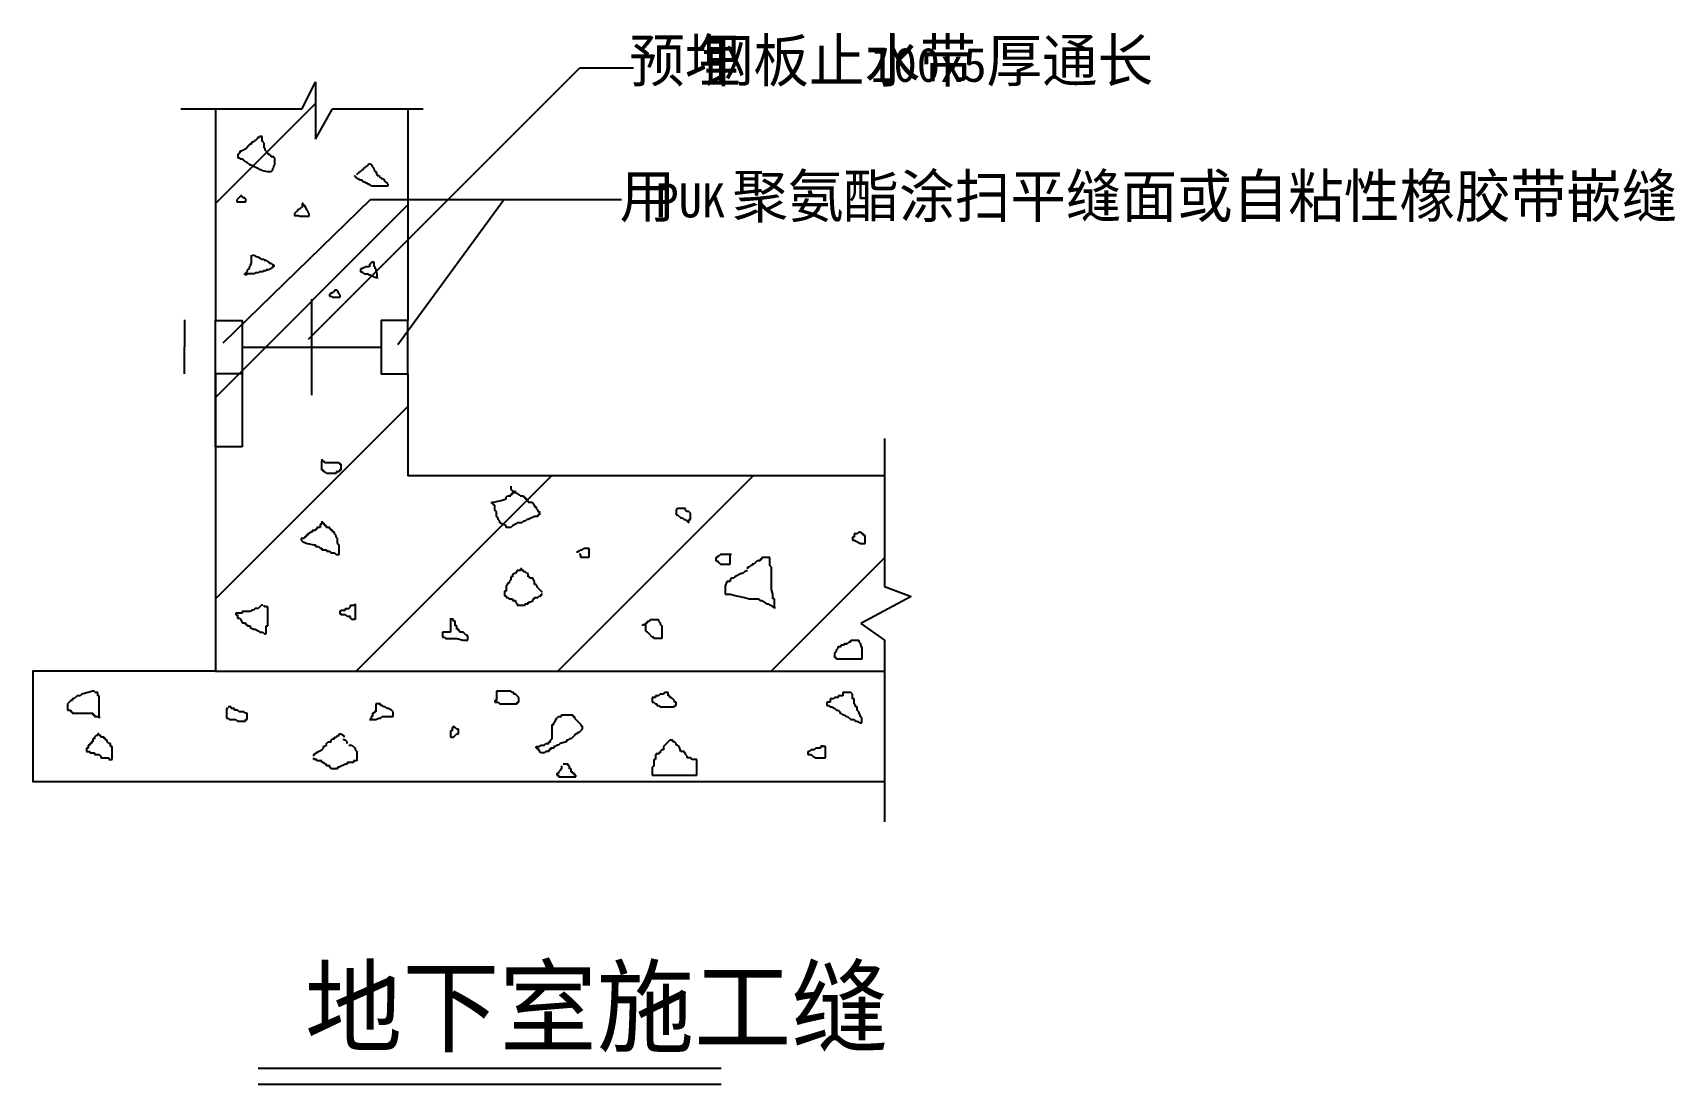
# Model space of a CAD drawing. Header units: metres. Extents: x -21463 to -6100, y -19940 to -10107.
import ezdxf

# ---------------------------------------------------------------- set-up
doc = ezdxf.new("R2010")
doc.units = ezdxf.units.M
doc.layers.add('PUB_DIM', color=3, linetype='Continuous')
doc.layers.add('PUB_TEXT', color=7, linetype='Continuous')
doc.dimstyles.get("Standard").update_dxf_attribs({"dimtxt": 2.5, "dimasz": 2.5, "dimexe": 1.25, "dimexo": 0.625, "dimtad": 1, "dimcen": 2.5, "dimazin": 3, "dimtfac": 1, "dimtmove": 0, "dimatfit": 3})

msp = doc.modelspace()

# ---------------------------------------------------------------- texts
at = {"layer": 'PUB_TEXT'}
for s, height, p in [('预埋', 400, (-15884.34, -10566.37)), ('钢板止水带', 400, (-15243.65, -10565.79)), ('厚通长', 400, (-12542.39, -10565.79)), ('100x5', 320, (-13629.6, -10565.79)), ('用', 400, (-15973.93, -11833.53)), ('PUK', 320, (-15639.42, -11833.53)), ('聚氨酯涂扫平缝面或自粘性橡胶带嵌缝', 400, (-14919.39, -11833.53))]:
    msp.add_text(s, height=height).set_placement(p)
msp.add_text('地下室施工缝', height=700, dxfattribs=at).set_placement((-18917.66, -19566.12))

# ---------------------------------------------------------------- blocks, each defined once
blk = doc.blocks.new('*D1')
for p, q in [((-20044.41, -12790.27), (-20044.41, -13043.77)), ((-20044.66, -13043.77), (-20044.91, -13043.77)), ((-20044.41, -13297.27), (-20044.41, -13043.77)), ((-20044.41, -13043.77), (-20044.41, -13043.77)), ((-20044.16, -13043.77), (-20043.91, -13043.77))]:
    blk.add_line(p, q)
at = {"layer": 'Defpoints'}
for p in [(-20044.41, -12790.27), (-20044.41, -13043.77), (-20044.41, -13297.27)]:
    blk.add_point(p, dxfattribs=at)
at = {"layer": 'PUB_DIM', "insert": (-20044.41, -13042.645), "char_height": 1, "attachment_point": 5}
blk.add_mtext('20', dxfattribs=at)
blk = doc.blocks.new('*D2')
for p, q in [((-19756.26, -13297.48), (-19756.26, -13979.29)), ((-19506.26, -13297.48), (-19506.26, -13979.29)), ((-19631.76, -13979.29), (-19756.51, -13979.29)), ((-19506.01, -13979.29), (-19630.76, -13979.29))]:
    blk.add_line(p, q)
at = {"layer": 'Defpoints'}
for p in [(-19756.26, -13297.48), (-19506.26, -13297.48), (-19506.26, -13979.29)]:
    blk.add_point(p, dxfattribs=at)
at = {"layer": 'PUB_DIM', "insert": (-19631.26, -13979.29), "char_height": 1, "attachment_point": 5}
blk.add_mtext('5', dxfattribs=at)

# ---------------------------------------------------------------- dimensions: what is measured, and where the dimension line sits
at = {"layer": 'PUB_DIM'}
for base, p1, p2, text, picture, middle in [((-20044.41, -13043.77), (-20044.41, -13297.27), (-20044.41, -12790.27), '20', '*D1', (-20044.41, -13042.645)), ((-19506.26, -13979.29), (-19506.26, -13297.48), (-19756.26, -13297.48), '5', '*D2', (-19631.26, -13979.29))]:
    dim = msp.add_linear_dim(base=base, p1=p1, p2=p2, text=text, dimstyle='Standard', dxfattribs=at)
    dim.commit()
    dim.dimension.update_dxf_attribs({"geometry": picture, "text_midpoint": middle})

# ---------------------------------------------------------------- linework, layer by layer
for p, q in [((-18883.81, -12971.49), (-16345, -10434.37)), ((-16345, -10434.37), (-15845, -10434.37)), ((-18944.57, -10817.6), (-18818.63, -10565.89)), ((-18818.63, -10565.89), (-18818.63, -11100.77)), ((-20078.03, -10817.6), (-18944.57, -10817.6)), ((-19755.97, -11704.16), (-18818.63, -10766.82)), ((-18818.63, -11100.77), (-18661.21, -10817.6)), ((-18661.21, -10817.6), (-17811.11, -10817.6)), ((-19526.66, -11213.37), (-19526.66, -11231.58)), ((-19508.44, -11213.37), (-19526.66, -11213.37)), ((-19499.33, -11204.26), (-19508.44, -11213.37)), ((-19490.22, -11204.26), (-19499.33, -11204.26)), ((-19481.11, -11195.16), (-19490.22, -11204.26)), ((-19472, -11195.16), (-19481.11, -11195.16)), ((-19472, -11186.06), (-19472, -11195.16)), ((-19462.89, -11186.06), (-19472, -11186.06)), ((-19462.89, -11176.95), (-19462.89, -11186.06)), ((-19453.77, -11176.95), (-19462.89, -11176.95)), ((-19453.77, -11167.85), (-19453.77, -11176.95)), ((-19444.66, -11167.85), (-19453.77, -11167.85)), ((-19444.66, -11158.74), (-19444.66, -11167.85)), ((-19435.55, -11158.74), (-19444.66, -11158.74)), ((-19417.33, -11149.64), (-19435.55, -11149.64)), ((-19435.55, -11149.64), (-19435.55, -11158.74)), ((-19435.55, -11158.74), (-19435.55, -11149.64)), ((-19417.33, -11131.43), (-19417.33, -11149.64)), ((-19399.11, -11131.43), (-19417.33, -11131.43)), ((-19399.11, -11122.32), (-19399.11, -11131.43)), ((-19390, -11122.32), (-19399.11, -11122.32)), ((-19390, -11113.22), (-19390, -11122.32)), ((-19380.89, -11113.22), (-19390, -11113.22)), ((-19371.78, -11104.11), (-19380.89, -11113.22)), ((-19362.67, -11095.01), (-19371.78, -11104.11)), ((-19362.67, -11085.9), (-19362.67, -11095.01)), ((-19344.44, -11085.9), (-19362.67, -11085.9)), ((-19317.11, -11076.8), (-19344.44, -11076.8)), ((-19344.44, -11076.8), (-19344.44, -11085.9)), ((-19317.11, -11122.32), (-19317.11, -11076.8)), ((-19308, -11122.32), (-19317.11, -11122.32)), ((-19308, -11131.43), (-19308, -11122.32)), ((-19298.89, -11140.53), (-19308, -11131.43)), ((-19298.89, -11186.06), (-19298.89, -11140.53)), ((-19289.78, -11186.06), (-19298.89, -11186.06)), ((-19289.78, -11204.26), (-19289.78, -11186.06)), ((-19280.67, -11213.37), (-19289.78, -11204.26)), ((-19271.56, -11222.47), (-19280.67, -11213.37)), ((-19544.88, -11240.68), (-19544.88, -11277.1)), ((-19535.77, -11240.68), (-19544.88, -11240.68)), ((-19544.88, -11277.1), (-19526.66, -11277.1)), ((-19535.77, -11231.58), (-19535.77, -11240.68)), ((-19526.66, -11231.58), (-19535.77, -11231.58)), ((-19526.66, -11277.1), (-19526.66, -11286.21)), ((-19526.66, -11286.21), (-19499.33, -11286.21)), ((-19499.33, -11286.21), (-19499.33, -11295.31)), ((-19499.33, -11295.31), (-19490.22, -11295.31)), ((-19490.22, -11295.31), (-19490.22, -11304.42)), ((-19490.22, -11304.42), (-19481.11, -11304.42)), ((-19481.11, -11304.42), (-19472, -11313.52)), ((-19472, -11313.52), (-19462.89, -11313.52)), ((-19462.89, -11313.52), (-19462.89, -11322.63)), ((-19462.89, -11322.63), (-19453.77, -11322.63)), ((-19453.77, -11322.63), (-19444.66, -11331.73)), ((-19444.66, -11331.73), (-19435.55, -11331.73)), ((-19435.55, -11331.73), (-19435.55, -11340.84)), ((-19435.55, -11340.84), (-19417.33, -11340.84)), ((-19417.33, -11340.84), (-19408.22, -11349.94)), ((-19408.22, -11349.94), (-19399.11, -11349.94)), ((-19399.11, -11349.94), (-19399.11, -11359.05)), ((-19399.11, -11359.05), (-19390, -11359.05)), ((-19390, -11359.05), (-19353.55, -11377.26)), ((-19271.56, -11231.58), (-19271.56, -11222.47)), ((-19262.44, -11231.58), (-19271.56, -11231.58)), ((-19262.44, -11240.68), (-19262.44, -11231.58)), ((-19253.33, -11249.79), (-19262.44, -11240.68)), ((-19244.22, -11249.79), (-19253.33, -11249.79)), ((-19235.11, -11258.89), (-19244.22, -11249.79)), ((-19235.11, -11268), (-19235.11, -11258.89)), ((-19207.78, -11268), (-19235.11, -11268)), ((-19216.89, -11377.26), (-19207.78, -11368.15)), ((-19207.78, -11277.1), (-19207.78, -11268)), ((-19198.67, -11277.1), (-19207.78, -11277.1)), ((-19207.78, -11349.94), (-19198.67, -11340.84)), ((-19207.78, -11368.15), (-19207.78, -11349.94)), ((-19198.67, -11340.84), (-19198.67, -11277.1)), ((-18369.57, -11377.26), (-18360.46, -11368.15)), ((-18360.46, -11368.15), (-18351.35, -11368.15)), ((-18351.35, -11359.05), (-18342.24, -11359.05)), ((-18351.35, -11368.15), (-18351.35, -11359.05)), ((-18342.24, -11359.05), (-18333.12, -11349.94)), ((-18333.12, -11349.94), (-18324.01, -11340.84)), ((-18324.01, -11331.73), (-18305.79, -11331.73)), ((-18324.01, -11340.84), (-18324.01, -11331.73)), ((-18305.79, -11331.73), (-18296.68, -11340.84)), ((-18296.68, -11340.84), (-18287.57, -11359.05)), ((-18287.57, -11359.05), (-18278.46, -11368.15)), ((-18278.46, -11368.15), (-18269.35, -11386.36)), ((-19353.55, -11377.26), (-19344.44, -11386.36)), ((-19344.44, -11386.36), (-19326.22, -11386.36)), ((-19326.22, -11386.36), (-19317.11, -11395.47)), ((-19317.11, -11395.47), (-19271.56, -11404.57)), ((-19271.56, -11404.57), (-19235.11, -11404.57)), ((-19235.11, -11404.57), (-19226, -11395.47)), ((-19226, -11395.47), (-19216.89, -11386.36)), ((-19216.89, -11386.36), (-19216.89, -11377.26)), ((-18451.57, -11450.1), (-18451.57, -11440.99)), ((-18442.46, -11450.1), (-18451.57, -11450.1)), ((-18442.46, -11459.2), (-18442.46, -11450.1)), ((-18433.35, -11468.31), (-18442.46, -11459.2)), ((-18433.35, -11431.89), (-18424.23, -11422.78)), ((-18424.23, -11468.31), (-18433.35, -11468.31)), ((-18424.23, -11422.78), (-18415.12, -11413.68)), ((-18424.23, -11477.41), (-18424.23, -11468.31)), ((-18406.01, -11477.41), (-18424.23, -11477.41)), ((-18415.12, -11413.68), (-18406.01, -11413.68)), ((-18406.01, -11404.57), (-18396.9, -11404.57)), ((-18406.01, -11413.68), (-18406.01, -11404.57)), ((-18406.01, -11486.52), (-18406.01, -11477.41)), ((-18378.68, -11486.52), (-18406.01, -11486.52)), ((-18396.9, -11404.57), (-18387.79, -11395.47)), ((-18387.79, -11395.47), (-18378.68, -11386.36)), ((-18378.68, -11386.36), (-18369.57, -11386.36)), ((-18378.68, -11495.62), (-18378.68, -11486.52)), ((-18369.57, -11504.73), (-18378.68, -11495.62)), ((-18369.57, -11386.36), (-18369.57, -11377.26)), ((-18351.35, -11504.73), (-18369.57, -11504.73)), ((-18351.35, -11513.83), (-18351.35, -11504.73)), ((-18333.12, -11513.83), (-18351.35, -11513.83)), ((-18333.12, -11522.94), (-18333.12, -11513.83)), ((-18269.35, -11386.36), (-18269.35, -11395.47)), ((-18269.35, -11395.47), (-18260.24, -11404.57)), ((-18260.24, -11404.57), (-18251.13, -11404.57)), ((-18251.13, -11404.57), (-18251.13, -11413.68)), ((-18251.13, -11413.68), (-18242.01, -11440.99)), ((-18242.01, -11440.99), (-18223.79, -11440.99)), ((-18223.79, -11440.99), (-18223.79, -11450.1)), ((-18223.79, -11450.1), (-18214.68, -11459.2)), ((-18214.68, -11459.2), (-18205.57, -11459.2)), ((-18205.57, -11459.2), (-18205.57, -11468.31)), ((-18205.57, -11468.31), (-18196.46, -11468.31)), ((-18196.46, -11468.31), (-18187.35, -11477.41)), ((-18187.35, -11477.41), (-18178.24, -11477.41)), ((-18178.24, -11477.41), (-18178.24, -11486.52)), ((-18178.24, -11486.52), (-18169.13, -11495.62)), ((-18169.13, -11495.62), (-18160.02, -11504.73)), ((-18160.02, -11504.73), (-18150.9, -11504.73)), ((-18150.9, -11504.73), (-18150.9, -11513.83)), ((-18150.9, -11513.83), (-18141.79, -11522.94)), ((-19681.72, -13007.74), (-18303.51, -11666.69)), ((-19544.88, -11659.51), (-19554, -11668.62)), ((-19554, -11668.62), (-19554, -11686.83)), ((-19535.77, -11650.41), (-19544.88, -11659.51)), ((-19526.66, -11641.3), (-19535.77, -11650.41)), ((-19517.55, -11632.2), (-19526.66, -11641.3)), ((-19508.44, -11632.2), (-19517.55, -11632.2)), ((-19508.44, -11641.3), (-19508.44, -11632.2)), ((-19499.33, -11641.3), (-19508.44, -11641.3)), ((-19499.33, -11650.41), (-19499.33, -11641.3)), ((-19481.11, -11650.41), (-19499.33, -11650.41)), ((-19481.11, -11659.51), (-19481.11, -11650.41)), ((-19472, -11659.51), (-19481.11, -11659.51)), ((-19472, -11686.83), (-19472, -11659.51)), ((-18314.9, -11522.94), (-18333.12, -11522.94)), ((-18314.9, -11532.04), (-18314.9, -11522.94)), ((-18305.79, -11532.04), (-18314.9, -11532.04)), ((-18296.68, -11541.15), (-18305.79, -11532.04)), ((-18303.51, -11666.69), (-15956.69, -11666.69)), ((-18141.79, -11541.15), (-18296.68, -11541.15)), ((-18141.79, -11522.94), (-18141.79, -11541.15)), ((-18048.71, -13022.75), (-17055, -11663.84)), ((-19755.97, -13516.8), (-17955.97, -11716.8)), ((-19554, -11686.83), (-19472, -11686.83)), ((-19007.34, -11786.98), (-19016.45, -11796.08)), ((-19016.45, -11796.08), (-19016.45, -11814.29)), ((-19016.45, -11814.29), (-18980, -11814.29)), ((-18998.23, -11777.87), (-19007.34, -11786.98)), ((-18989.11, -11777.87), (-18998.23, -11777.87)), ((-18980, -11759.66), (-18989.11, -11768.77)), ((-18989.11, -11768.77), (-18989.11, -11777.87)), ((-18970.89, -11759.66), (-18980, -11759.66)), ((-18980, -11814.29), (-18961.78, -11823.4)), ((-18961.78, -11750.56), (-18970.89, -11759.66)), ((-18952.67, -11741.45), (-18961.78, -11750.56)), ((-18961.78, -11823.4), (-18879.78, -11823.4)), ((-18943.56, -11705.04), (-18943.56, -11741.45)), ((-18934.45, -11705.04), (-18943.56, -11705.04)), ((-18934.45, -11723.25), (-18934.45, -11705.04)), ((-18916.23, -11723.25), (-18934.45, -11723.25)), ((-18916.23, -11741.45), (-18916.23, -11723.25)), ((-18907.12, -11741.45), (-18916.23, -11741.45)), ((-18907.12, -11759.66), (-18907.12, -11741.45)), ((-18898.01, -11759.66), (-18907.12, -11759.66)), ((-18898.01, -11768.77), (-18898.01, -11759.66)), ((-18888.89, -11777.87), (-18898.01, -11768.77)), ((-18888.89, -11786.98), (-18888.89, -11777.87)), ((-18879.78, -11796.08), (-18888.89, -11786.98)), ((-18879.78, -11823.4), (-18879.78, -11796.08)), ((-19435.55, -12296.85), (-19426.44, -12287.75)), ((-19426.44, -12278.65), (-19417.33, -12260.44)), ((-19426.44, -12287.75), (-19426.44, -12278.65)), ((-19417.33, -12260.44), (-19417.33, -12187.6)), ((-19408.22, -12187.6), (-19390, -12187.6)), ((-19390, -12187.6), (-19380.89, -12196.7)), ((-19380.89, -12196.7), (-19353.55, -12205.81)), ((-19353.55, -12205.81), (-19335.33, -12214.91)), ((-19335.33, -12214.91), (-19326.22, -12224.02)), ((-19326.22, -12224.02), (-19298.89, -12224.02)), ((-19298.89, -12224.02), (-19298.89, -12233.12)), ((-19298.89, -12233.12), (-19280.67, -12233.12)), ((-19280.67, -12233.12), (-19271.56, -12242.23)), ((-19271.56, -12242.23), (-19262.44, -12242.23)), ((-19262.44, -12242.23), (-19262.44, -12251.33)), ((-19262.44, -12251.33), (-19253.33, -12251.33)), ((-19253.33, -12251.33), (-19253.33, -12260.44)), ((-19253.33, -12260.44), (-19235.11, -12260.44)), ((-19235.11, -12260.44), (-19226, -12269.54)), ((-19226, -12269.54), (-19226, -12278.65)), ((-19226, -12278.65), (-19207.78, -12278.65)), ((-19207.78, -12278.65), (-19207.78, -12296.85)), ((-18314.9, -12269.54), (-18314.9, -12278.65)), ((-18305.79, -12269.54), (-18314.9, -12269.54)), ((-18314.9, -12278.65), (-18314.9, -12296.85)), ((-18305.79, -12260.44), (-18305.79, -12269.54)), ((-18296.68, -12260.44), (-18305.79, -12260.44)), ((-18296.68, -12251.33), (-18296.68, -12260.44)), ((-18269.35, -12251.33), (-18296.68, -12251.33)), ((-18269.35, -12296.85), (-18269.35, -12251.33)), ((-19481.11, -12360.59), (-19472, -12351.48)), ((-19481.11, -12369.69), (-19481.11, -12360.59)), ((-19462.89, -12369.69), (-19481.11, -12369.69)), ((-19472, -12351.48), (-19462.89, -12342.38)), ((-19462.89, -12342.38), (-19453.77, -12333.27)), ((-19453.77, -12360.59), (-19462.89, -12369.69)), ((-19453.77, -12324.17), (-19444.66, -12315.06)), ((-19453.77, -12333.27), (-19453.77, -12324.17)), ((-19390, -12360.59), (-19453.77, -12360.59)), ((-19444.66, -12315.06), (-19435.55, -12315.06)), ((-19435.55, -12315.06), (-19435.55, -12296.85)), ((-19380.89, -12351.48), (-19390, -12360.59)), ((-19353.55, -12351.48), (-19380.89, -12351.48)), ((-19344.44, -12342.38), (-19353.55, -12351.48)), ((-19308, -12342.38), (-19344.44, -12342.38)), ((-19308, -12333.27), (-19308, -12342.38)), ((-19280.67, -12333.27), (-19308, -12333.27)), ((-19280.67, -12324.17), (-19280.67, -12333.27)), ((-19253.33, -12324.17), (-19280.67, -12324.17)), ((-19244.22, -12315.06), (-19253.33, -12324.17)), ((-19235.11, -12315.06), (-19244.22, -12315.06)), ((-19226, -12305.96), (-19235.11, -12315.06)), ((-19216.89, -12296.85), (-19226, -12305.96)), ((-19207.78, -12296.85), (-19216.89, -12296.85)), ((-18396.9, -12315.06), (-18396.9, -12342.38)), ((-18378.68, -12315.06), (-18396.9, -12315.06)), ((-18396.9, -12342.38), (-18378.68, -12342.38)), ((-18378.68, -12305.96), (-18378.68, -12315.06)), ((-18360.46, -12305.96), (-18378.68, -12305.96)), ((-18378.68, -12342.38), (-18378.68, -12351.48)), ((-18378.68, -12351.48), (-18369.57, -12351.48)), ((-18369.57, -12351.48), (-18360.46, -12360.59)), ((-18351.35, -12296.85), (-18360.46, -12305.96)), ((-18360.46, -12360.59), (-18324.01, -12360.59)), ((-18314.9, -12296.85), (-18351.35, -12296.85)), ((-18324.01, -12360.59), (-18324.01, -12369.69)), ((-18324.01, -12369.69), (-18305.79, -12369.69)), ((-18305.79, -12369.69), (-18305.79, -12378.8)), ((-18305.79, -12378.8), (-18278.46, -12378.8)), ((-18278.46, -12378.8), (-18278.46, -12387.9)), ((-18278.46, -12387.9), (-18251.13, -12397.01)), ((-18260.24, -12296.85), (-18269.35, -12296.85)), ((-18260.24, -12315.06), (-18260.24, -12296.85)), ((-18251.13, -12315.06), (-18260.24, -12315.06)), ((-18251.13, -12342.38), (-18251.13, -12315.06)), ((-18242.01, -12351.48), (-18251.13, -12342.38)), ((-18251.13, -12397.01), (-18242.01, -12397.01)), ((-18242.01, -12406.11), (-18242.01, -12351.48)), ((-18242.01, -12397.01), (-18242.01, -12406.11)), ((-18688.45, -12551.79), (-18688.45, -12570)), ((-18679.34, -12551.79), (-18688.45, -12551.79)), ((-18688.45, -12570), (-18670.23, -12570)), ((-18679.34, -12542.69), (-18679.34, -12551.79)), ((-18661.12, -12542.69), (-18679.34, -12542.69)), ((-18670.23, -12570), (-18661.12, -12579.11)), ((-18661.12, -12533.58), (-18661.12, -12542.69)), ((-18652.01, -12533.58), (-18661.12, -12533.58)), ((-18661.12, -12579.11), (-18588.23, -12579.11)), ((-18642.9, -12524.48), (-18652.01, -12533.58)), ((-18615.56, -12515.37), (-18642.9, -12515.37)), ((-18642.9, -12515.37), (-18642.9, -12524.48)), ((-18615.56, -12524.48), (-18615.56, -12515.37)), ((-18606.45, -12524.48), (-18615.56, -12524.48)), ((-18606.45, -12542.69), (-18606.45, -12524.48)), ((-18597.34, -12542.69), (-18606.45, -12542.69)), ((-18597.34, -12551.79), (-18597.34, -12542.69)), ((-18588.23, -12560.9), (-18597.34, -12551.79)), ((-18588.23, -12579.11), (-18588.23, -12560.9)), ((-19757.02, -12797.48), (-19757.02, -13297.48)), ((-17957.36, -12797.48), (-17957.36, -13297.48)), ((-19754.26, -15399.88), (-17955.97, -13601.59)), ((-13497.68, -13901.07), (-13497.68, -15285.48)), ((-18760.65, -14095.2), (-18760.65, -14110.06)), ((-18760.65, -14110.06), (-18745.79, -14110.06)), ((-18760.65, -14199.18), (-18760.65, -14110.06)), ((-18745.79, -14110.06), (-18730.93, -14124.91)), ((-18730.93, -14124.91), (-18597.16, -14124.91)), ((-18597.16, -14124.91), (-18597.16, -14139.76)), ((-18745.79, -14199.18), (-18760.65, -14199.18)), ((-18745.79, -14214.03), (-18745.79, -14199.18)), ((-18730.93, -14214.03), (-18745.79, -14214.03)), ((-18716.06, -14228.88), (-18730.93, -14214.03)), ((-18626.88, -14228.88), (-18716.06, -14228.88)), ((-18626.88, -14214.03), (-18626.88, -14228.88)), ((-18597.16, -14214.03), (-18626.88, -14214.03)), ((-18597.16, -14139.76), (-18582.29, -14139.76)), ((-18597.16, -14199.18), (-18597.16, -14214.03)), ((-18582.29, -14199.18), (-18597.16, -14199.18)), ((-18582.29, -14139.76), (-18582.29, -14199.18)), ((-18438.43, -16078.22), (-16607.68, -14247.48)), ((-16552.46, -16078.22), (-14721.71, -14247.48)), ((-17036.52, -14451.68), (-17021.66, -14436.83)), ((-17021.66, -14436.83), (-16991.93, -14436.83)), ((-16991.93, -14347.71), (-16991.93, -14377.42)), ((-16991.93, -14377.42), (-16977.07, -14392.27)), ((-16991.93, -14421.98), (-16977.07, -14421.98)), ((-16991.93, -14436.83), (-16991.93, -14421.98)), ((-16977.07, -14392.27), (-16947.34, -14407.12)), ((-16977.07, -14407.12), (-16947.34, -14407.12)), ((-16977.07, -14421.98), (-16977.07, -14407.12)), ((-16947.34, -14407.12), (-16947.34, -14392.27)), ((-16947.34, -14407.12), (-16902.75, -14436.83)), ((-16902.75, -14436.83), (-16873.03, -14436.83)), ((-16873.03, -14436.83), (-16873.03, -14451.68)), ((-17170.29, -14496.24), (-17155.43, -14496.24)), ((-17170.29, -14511.1), (-17170.29, -14496.24)), ((-17155.43, -14511.1), (-17170.29, -14511.1)), ((-17155.43, -14496.24), (-17081.11, -14481.39)), ((-17155.43, -14525.95), (-17155.43, -14511.1)), ((-17140.56, -14525.95), (-17155.43, -14525.95)), ((-17140.56, -14570.51), (-17140.56, -14525.95)), ((-17125.7, -14585.36), (-17140.56, -14570.51)), ((-17125.7, -14629.92), (-17125.7, -14585.36)), ((-17081.11, -14481.39), (-17036.52, -14466.54)), ((-17036.52, -14466.54), (-17036.52, -14451.68)), ((-16873.03, -14451.68), (-16858.16, -14451.68)), ((-16858.16, -14451.68), (-16858.16, -14466.54)), ((-16858.16, -14466.54), (-16843.3, -14466.54)), ((-16843.3, -14466.54), (-16828.44, -14496.24)), ((-16828.44, -14496.24), (-16798.71, -14496.24)), ((-16798.71, -14496.24), (-16783.85, -14511.1)), ((-16783.85, -14511.1), (-16768.99, -14525.95)), ((-16768.99, -14525.95), (-16768.99, -14540.8)), ((-16768.99, -14540.8), (-16754.12, -14540.8)), ((-16754.12, -14540.8), (-16754.12, -14555.66)), ((-16754.12, -14555.66), (-16739.26, -14570.51)), ((-16739.26, -14570.51), (-16739.26, -14585.36)), ((-16739.26, -14585.36), (-16724.4, -14585.36)), ((-16724.4, -14585.36), (-16724.4, -14615.07)), ((-15431.3, -14555.66), (-15446.16, -14570.51)), ((-15446.16, -14570.51), (-15446.16, -14615.07)), ((-15386.71, -14555.66), (-15431.3, -14555.66)), ((-15356.98, -14555.66), (-15386.71, -14555.66)), ((-15356.98, -14570.51), (-15356.98, -14555.66)), ((-15342.12, -14585.36), (-15356.98, -14570.51)), ((-15327.26, -14585.36), (-15342.12, -14585.36)), ((-15312.39, -14600.21), (-15327.26, -14585.36)), ((-18820.1, -14748.75), (-18820.1, -14763.6)), ((-18805.24, -14748.75), (-18820.1, -14748.75)), ((-18805.24, -14733.89), (-18805.24, -14748.75)), ((-18775.51, -14733.89), (-18805.24, -14733.89)), ((-18775.51, -14704.19), (-18775.51, -14733.89)), ((-18760.65, -14704.19), (-18775.51, -14704.19)), ((-18760.65, -14674.48), (-18760.65, -14704.19)), ((-18745.79, -14689.33), (-18760.65, -14689.33)), ((-18745.79, -14704.19), (-18745.79, -14689.33)), ((-18730.93, -14704.19), (-18745.79, -14704.19)), ((-18730.93, -14719.04), (-18730.93, -14704.19)), ((-18716.06, -14719.04), (-18730.93, -14719.04)), ((-18716.06, -14733.89), (-18716.06, -14719.04)), ((-18686.34, -14733.89), (-18716.06, -14733.89)), ((-18686.34, -14748.75), (-18686.34, -14733.89)), ((-18671.47, -14748.75), (-18686.34, -14748.75)), ((-18671.47, -14763.6), (-18671.47, -14748.75)), ((-17110.84, -14644.77), (-17125.7, -14629.92)), ((-17110.84, -14659.63), (-17110.84, -14644.77)), ((-17095.98, -14674.48), (-17110.84, -14659.63)), ((-17095.98, -14689.33), (-17095.98, -14674.48)), ((-17036.52, -14719.04), (-17095.98, -14689.33)), ((-17036.52, -14733.89), (-17036.52, -14719.04)), ((-16991.93, -14733.89), (-17036.52, -14733.89)), ((-16977.07, -14719.04), (-16991.93, -14733.89)), ((-16947.34, -14704.19), (-16977.07, -14719.04)), ((-16932.48, -14689.33), (-16947.34, -14704.19)), ((-16887.89, -14689.33), (-16932.48, -14689.33)), ((-16873.03, -14674.48), (-16887.89, -14689.33)), ((-16858.16, -14674.48), (-16873.03, -14674.48)), ((-16843.3, -14659.63), (-16858.16, -14674.48)), ((-16828.44, -14659.63), (-16843.3, -14659.63)), ((-16768.99, -14629.92), (-16828.44, -14659.63)), ((-16739.26, -14629.92), (-16768.99, -14629.92)), ((-16739.26, -14615.07), (-16739.26, -14629.92)), ((-16724.4, -14615.07), (-16739.26, -14615.07)), ((-15446.16, -14615.07), (-15431.3, -14615.07)), ((-15431.3, -14615.07), (-15401.57, -14644.77)), ((-15401.57, -14644.77), (-15386.71, -14644.77)), ((-15386.71, -14644.77), (-15371.85, -14659.63)), ((-15371.85, -14659.63), (-15356.98, -14659.63)), ((-15356.98, -14659.63), (-15342.12, -14674.48)), ((-15342.12, -14674.48), (-15327.26, -14689.33)), ((-15327.26, -14659.63), (-15312.39, -14659.63)), ((-15327.26, -14689.33), (-15327.26, -14659.63)), ((-15312.39, -14659.63), (-15312.39, -14600.21)), ((-18953.87, -14837.87), (-18953.87, -14852.72)), ((-18924.15, -14837.87), (-18953.87, -14837.87)), ((-18953.87, -14852.72), (-18939.01, -14867.57)), ((-18939.01, -14867.57), (-18894.42, -14882.43)), ((-18924.15, -14823.01), (-18924.15, -14837.87)), ((-18909.28, -14823.01), (-18924.15, -14823.01)), ((-18909.28, -14808.16), (-18909.28, -14823.01)), ((-18894.42, -14808.16), (-18909.28, -14808.16)), ((-18894.42, -14793.31), (-18894.42, -14808.16)), ((-18879.56, -14793.31), (-18894.42, -14793.31)), ((-18894.42, -14882.43), (-18834.97, -14897.28)), ((-18864.69, -14778.45), (-18879.56, -14793.31)), ((-18849.83, -14778.45), (-18864.69, -14778.45)), ((-18849.83, -14763.6), (-18849.83, -14778.45)), ((-18820.1, -14763.6), (-18849.83, -14763.6)), ((-18834.97, -14897.28), (-18820.1, -14897.28)), ((-18820.1, -14897.28), (-18820.1, -14912.13)), ((-18656.61, -14763.6), (-18671.47, -14763.6)), ((-18656.61, -14778.45), (-18656.61, -14763.6)), ((-18641.75, -14778.45), (-18656.61, -14778.45)), ((-18641.75, -14793.31), (-18641.75, -14778.45)), ((-18626.88, -14808.16), (-18641.75, -14793.31)), ((-18626.88, -14823.01), (-18626.88, -14808.16)), ((-18612.02, -14837.87), (-18626.88, -14823.01)), ((-18612.02, -14882.43), (-18612.02, -14837.87)), ((-18597.16, -14897.28), (-18612.02, -14882.43)), ((-18597.16, -14986.4), (-18597.16, -14897.28)), ((-13796.35, -14823.01), (-13796.35, -14852.72)), ((-13781.49, -14823.01), (-13796.35, -14823.01)), ((-13796.35, -14852.72), (-13781.49, -14852.72)), ((-13781.49, -14793.31), (-13781.49, -14823.01)), ((-13751.76, -14793.31), (-13781.49, -14793.31)), ((-13781.49, -14852.72), (-13722.03, -14882.43)), ((-13736.9, -14778.45), (-13751.76, -14793.31)), ((-13722.03, -14778.45), (-13736.9, -14778.45)), ((-13707.17, -14793.31), (-13722.03, -14778.45)), ((-13722.03, -14882.43), (-13677.44, -14882.43)), ((-13692.31, -14793.31), (-13707.17, -14793.31)), ((-13692.31, -14808.16), (-13692.31, -14793.31)), ((-13677.44, -14808.16), (-13692.31, -14808.16)), ((-13677.44, -14882.43), (-13677.44, -14808.16)), ((-18820.1, -14912.13), (-18790.38, -14912.13)), ((-18790.38, -14912.13), (-18775.51, -14926.99)), ((-18775.51, -14926.99), (-18760.65, -14926.99)), ((-18760.65, -14926.99), (-18760.65, -14941.84)), ((-18760.65, -14941.84), (-18716.06, -14941.84)), ((-18716.06, -14941.84), (-18716.06, -14956.69)), ((-18716.06, -14956.69), (-18686.34, -14956.69)), ((-18686.34, -14956.69), (-18671.47, -14971.55)), ((-18671.47, -14971.55), (-18641.75, -14971.55)), ((-18641.75, -14971.55), (-18626.88, -14986.4)), ((-18626.88, -14986.4), (-18597.16, -14986.4)), ((-16367.68, -14956.69), (-16352.82, -14956.69)), ((-16367.68, -14971.55), (-16367.68, -14956.69)), ((-16352.82, -14956.69), (-16337.95, -14941.84)), ((-16337.95, -14986.4), (-16352.82, -14986.4)), ((-16337.95, -14941.84), (-16323.09, -14941.84)), ((-16337.95, -15016.11), (-16337.95, -14986.4)), ((-16263.64, -15016.11), (-16337.95, -15016.11)), ((-16323.09, -14941.84), (-16308.23, -14926.99)), ((-16308.23, -14926.99), (-16263.64, -14926.99)), ((-16263.64, -14926.99), (-16263.64, -15016.11)), ((-15074.58, -15016.11), (-15074.58, -15045.81)), ((-15059.72, -15016.11), (-15074.58, -15016.11)), ((-15074.58, -15045.81), (-15059.72, -15045.81)), ((-15059.72, -15001.25), (-15059.72, -15016.11)), ((-15044.86, -15001.25), (-15059.72, -15001.25)), ((-15059.72, -15045.81), (-15044.86, -15060.67)), ((-15029.99, -14986.4), (-15044.86, -15001.25)), ((-14925.95, -14986.4), (-15029.99, -14986.4)), ((-14940.81, -15075.52), (-14940.81, -14986.4)), ((-14688.14, -15045.81), (-14703, -15060.67)), ((-14658.41, -15045.81), (-14688.14, -15045.81)), ((-14658.41, -15030.96), (-14658.41, -15045.81)), ((-14643.55, -15030.96), (-14658.41, -15030.96)), ((-14569.23, -15016.11), (-14643.55, -15016.11)), ((-14643.55, -15016.11), (-14643.55, -15030.96)), ((-14569.23, -15090.37), (-14569.23, -15016.11)), ((-14557.89, -16078.22), (-13497.68, -15018.01)), ((-16991.93, -15194.35), (-16991.93, -15224.05)), ((-16977.07, -15194.35), (-16991.93, -15194.35)), ((-16962.21, -15164.64), (-16977.07, -15179.49)), ((-16977.07, -15179.49), (-16977.07, -15194.35)), ((-16947.34, -15164.64), (-16962.21, -15164.64)), ((-16932.48, -15134.93), (-16947.34, -15164.64)), ((-16902.75, -15134.93), (-16932.48, -15134.93)), ((-16902.75, -15120.08), (-16902.75, -15134.93)), ((-16887.89, -15120.08), (-16902.75, -15120.08)), ((-16887.89, -15134.93), (-16887.89, -15120.08)), ((-16873.03, -15134.93), (-16887.89, -15134.93)), ((-16873.03, -15149.79), (-16873.03, -15134.93)), ((-16858.16, -15149.79), (-16873.03, -15149.79)), ((-16843.3, -15164.64), (-16858.16, -15149.79)), ((-16828.44, -15164.64), (-16843.3, -15164.64)), ((-16828.44, -15194.35), (-16828.44, -15164.64)), ((-16813.57, -15194.35), (-16828.44, -15194.35)), ((-16813.57, -15209.2), (-16813.57, -15194.35)), ((-16783.85, -15209.2), (-16813.57, -15209.2)), ((-16783.85, -15224.05), (-16783.85, -15209.2)), ((-15044.86, -15060.67), (-15029.99, -15075.52)), ((-15029.99, -15075.52), (-14940.81, -15075.52)), ((-14925.95, -15209.2), (-14940.81, -15224.05)), ((-14911.09, -15209.2), (-14925.95, -15209.2)), ((-14896.22, -15194.35), (-14911.09, -15209.2)), ((-14836.77, -15164.64), (-14896.22, -15194.35)), ((-14821.91, -15164.64), (-14836.77, -15164.64)), ((-14807.05, -15149.79), (-14821.91, -15164.64)), ((-14777.32, -15134.93), (-14807.05, -15149.79)), ((-14777.32, -15105.23), (-14777.32, -15120.08)), ((-14762.46, -15105.23), (-14777.32, -15105.23)), ((-14747.59, -15090.37), (-14762.46, -15105.23)), ((-14732.73, -15090.37), (-14747.59, -15090.37)), ((-14732.73, -15075.52), (-14732.73, -15090.37)), ((-14717.87, -15075.52), (-14732.73, -15075.52)), ((-14703, -15060.67), (-14717.87, -15075.52)), ((-14554.37, -15105.23), (-14569.23, -15090.37)), ((-14554.37, -15313.17), (-14554.37, -15105.23)), ((-17051.39, -15328.03), (-17051.39, -15372.59)), ((-17036.52, -15328.03), (-17051.39, -15328.03)), ((-17021.66, -15268.61), (-17036.52, -15283.47)), ((-17036.52, -15283.47), (-17036.52, -15328.03)), ((-17021.66, -15253.76), (-17021.66, -15268.61)), ((-17006.8, -15253.76), (-17021.66, -15253.76)), ((-16991.93, -15224.05), (-17006.8, -15238.91)), ((-17006.8, -15238.91), (-17006.8, -15253.76)), ((-16768.99, -15238.91), (-16783.85, -15224.05)), ((-16768.99, -15268.61), (-16768.99, -15238.91)), ((-16754.12, -15268.61), (-16768.99, -15268.61)), ((-16739.26, -15298.32), (-16754.12, -15268.61)), ((-16724.4, -15313.17), (-16739.26, -15298.32)), ((-16694.67, -15342.88), (-16724.4, -15313.17)), ((-16709.53, -15357.73), (-16694.67, -15357.73)), ((-16709.53, -15372.59), (-16709.53, -15357.73)), ((-14970.54, -15238.91), (-14985.4, -15283.47)), ((-14985.4, -15283.47), (-14985.4, -15357.73)), ((-14985.4, -15357.73), (-14940.81, -15357.73)), ((-14940.81, -15238.91), (-14970.54, -15238.91)), ((-14940.81, -15224.05), (-14940.81, -15238.91)), ((-14940.81, -15357.73), (-14881.36, -15372.59)), ((-14539.51, -15357.73), (-14554.37, -15313.17)), ((-14539.51, -15402.29), (-14539.51, -15357.73)), ((-13497.68, -15285.48), (-13245.8, -15379.87)), ((-19414.63, -15506.27), (-19429.49, -15521.12)), ((-19399.77, -15506.27), (-19414.63, -15506.27)), ((-19384.91, -15491.41), (-19399.77, -15506.27)), ((-19355.18, -15491.41), (-19384.91, -15491.41)), ((-19340.32, -15476.56), (-19355.18, -15491.41)), ((-19325.45, -15461.71), (-19340.32, -15476.56)), ((-19310.59, -15461.71), (-19325.45, -15461.71)), ((-19295.73, -15476.56), (-19295.73, -15461.71)), ((-19266, -15476.56), (-19295.73, -15476.56)), ((-19266, -15654.8), (-19266, -15476.56)), ((-18582.29, -15506.27), (-18537.7, -15506.27)), ((-18582.29, -15521.12), (-18582.29, -15506.27)), ((-18537.7, -15491.41), (-18507.98, -15491.41)), ((-18537.7, -15506.27), (-18537.7, -15491.41)), ((-18507.98, -15491.41), (-18493.11, -15476.56)), ((-18493.11, -15461.71), (-18448.52, -15461.71)), ((-18493.11, -15476.56), (-18493.11, -15461.71)), ((-18448.52, -15446.85), (-18448.52, -15595.39)), ((-18448.52, -15461.71), (-18448.52, -15446.85)), ((-17051.39, -15372.59), (-17036.52, -15372.59)), ((-17036.52, -15372.59), (-17036.52, -15387.44)), ((-17036.52, -15387.44), (-17021.66, -15387.44)), ((-17021.66, -15387.44), (-17006.8, -15402.29)), ((-17006.8, -15402.29), (-16977.07, -15402.29)), ((-16977.07, -15402.29), (-16977.07, -15417.15)), ((-16977.07, -15417.15), (-16947.34, -15417.15)), ((-16947.34, -15417.15), (-16947.34, -15432)), ((-16947.34, -15432), (-16932.48, -15446.85)), ((-16932.48, -15446.85), (-16932.48, -15461.71)), ((-16932.48, -15461.71), (-16858.16, -15461.71)), ((-16858.16, -15446.85), (-16828.44, -15446.85)), ((-16858.16, -15461.71), (-16858.16, -15446.85)), ((-16828.44, -15432), (-16813.57, -15432)), ((-16828.44, -15446.85), (-16828.44, -15432)), ((-16813.57, -15432), (-16783.85, -15417.15)), ((-16783.85, -15402.29), (-16768.99, -15402.29)), ((-16783.85, -15417.15), (-16783.85, -15402.29)), ((-16768.99, -15387.44), (-16739.26, -15387.44)), ((-16768.99, -15402.29), (-16768.99, -15387.44)), ((-16739.26, -15387.44), (-16724.4, -15372.59)), ((-16724.4, -15372.59), (-16709.53, -15372.59)), ((-14881.36, -15372.59), (-14807.05, -15387.44)), ((-14807.05, -15387.44), (-14762.46, -15402.29)), ((-14762.46, -15402.29), (-14673.28, -15402.29)), ((-14673.28, -15402.29), (-14658.41, -15417.15)), ((-14658.41, -15417.15), (-14643.55, -15417.15)), ((-14643.55, -15417.15), (-14598.96, -15446.85)), ((-14598.96, -15446.85), (-14584.1, -15446.85)), ((-14584.1, -15446.85), (-14569.23, -15461.71)), ((-14569.23, -15461.71), (-14554.37, -15461.71)), ((-14554.37, -15461.71), (-14539.51, -15476.56)), ((-14524.64, -15402.29), (-14539.51, -15402.29)), ((-14539.51, -15476.56), (-14524.64, -15476.56)), ((-14524.64, -15491.41), (-14524.64, -15402.29)), ((-14524.64, -15476.56), (-14524.64, -15491.41)), ((-13245.8, -15379.87), (-13718.07, -15631.59)), ((-19563.26, -15535.97), (-19563.26, -15550.83)), ((-19503.81, -15535.97), (-19563.26, -15535.97)), ((-19563.26, -15550.83), (-19548.4, -15550.83)), ((-19548.4, -15550.83), (-19548.4, -15580.53)), ((-19548.4, -15580.53), (-19533.54, -15580.53)), ((-19533.54, -15580.53), (-19518.67, -15595.39)), ((-19518.67, -15595.39), (-19503.81, -15625.09)), ((-19503.81, -15521.12), (-19503.81, -15535.97)), ((-19429.49, -15521.12), (-19503.81, -15521.12)), ((-19503.81, -15625.09), (-19474.08, -15625.09)), ((-19474.08, -15625.09), (-19474.08, -15639.95)), ((-19474.08, -15639.95), (-19459.22, -15639.95)), ((-19459.22, -15639.95), (-19459.22, -15654.8)), ((-19459.22, -15654.8), (-19429.49, -15654.8)), ((-19429.49, -15654.8), (-19429.49, -15669.65)), ((-19429.49, -15669.65), (-19399.77, -15684.51)), ((-19280.86, -15654.8), (-19266, -15654.8)), ((-19280.86, -15729.07), (-19280.86, -15654.8)), ((-18597.16, -15521.12), (-18582.29, -15521.12)), ((-18582.29, -15535.97), (-18597.16, -15535.97)), ((-18582.29, -15550.83), (-18582.29, -15535.97)), ((-18537.7, -15550.83), (-18582.29, -15550.83)), ((-18522.84, -15565.68), (-18537.7, -15550.83)), ((-18493.11, -15565.68), (-18522.84, -15565.68)), ((-18493.11, -15580.53), (-18493.11, -15565.68)), ((-18478.25, -15595.39), (-18493.11, -15580.53)), ((-18448.52, -15595.39), (-18478.25, -15595.39)), ((-17556.73, -15580.53), (-17556.73, -15714.21)), ((-17541.87, -15595.39), (-17541.87, -15580.53)), ((-17527.01, -15595.39), (-17541.87, -15595.39)), ((-17527.01, -15610.24), (-17527.01, -15595.39)), ((-17512.14, -15610.24), (-17527.01, -15610.24)), ((-17512.14, -15654.8), (-17512.14, -15610.24)), ((-17497.28, -15654.8), (-17512.14, -15654.8)), ((-17497.28, -15684.51), (-17497.28, -15654.8)), ((-15758.29, -15654.8), (-15758.29, -15639.95)), ((-15758.29, -15639.95), (-15728.56, -15639.95)), ((-15728.56, -15625.09), (-15713.7, -15625.09)), ((-15728.56, -15639.95), (-15728.56, -15625.09)), ((-15728.56, -15699.36), (-15728.56, -15639.95)), ((-15713.7, -15610.24), (-15698.84, -15610.24)), ((-15713.7, -15625.09), (-15713.7, -15610.24)), ((-15698.84, -15610.24), (-15683.97, -15595.39)), ((-15683.97, -15595.39), (-15609.66, -15595.39)), ((-15609.66, -15595.39), (-15609.66, -15610.24)), ((-15609.66, -15610.24), (-15594.79, -15625.09)), ((-15594.79, -15625.09), (-15594.79, -15639.95)), ((-15594.79, -15639.95), (-15579.93, -15654.8)), ((-15579.93, -15654.8), (-15579.93, -15773.63)), ((-13718.07, -15631.59), (-13497.68, -15788.91)), ((-19399.77, -15684.51), (-19384.91, -15684.51)), ((-19384.91, -15684.51), (-19355.18, -15699.36)), ((-19355.18, -15699.36), (-19340.32, -15714.21)), ((-19340.32, -15714.21), (-19310.59, -15714.21)), ((-19310.59, -15714.21), (-19295.73, -15729.07)), ((-19295.73, -15729.07), (-19280.86, -15729.07)), ((-17556.73, -15714.21), (-17631.05, -15714.21)), ((-17631.05, -15714.21), (-17631.05, -15758.77)), ((-17631.05, -15758.77), (-17616.19, -15758.77)), ((-17616.19, -15758.77), (-17601.32, -15773.63)), ((-17601.32, -15773.63), (-17497.28, -15773.63)), ((-17482.42, -15684.51), (-17497.28, -15684.51)), ((-17497.28, -15773.63), (-17437.83, -15788.48)), ((-17482.42, -15699.36), (-17482.42, -15684.51)), ((-17467.55, -15699.36), (-17482.42, -15699.36)), ((-17467.55, -15714.21), (-17467.55, -15699.36)), ((-17437.83, -15714.21), (-17467.55, -15714.21)), ((-17422.97, -15729.07), (-17437.83, -15714.21)), ((-17437.83, -15788.48), (-17393.24, -15788.48)), ((-17408.1, -15743.92), (-17422.97, -15729.07)), ((-17393.24, -15743.92), (-17408.1, -15743.92)), ((-17393.24, -15788.48), (-17393.24, -15743.92)), ((-15713.7, -15714.21), (-15728.56, -15699.36)), ((-15698.84, -15729.07), (-15713.7, -15714.21)), ((-15669.11, -15758.77), (-15698.84, -15729.07)), ((-15654.25, -15758.77), (-15669.11, -15758.77)), ((-15654.25, -15773.63), (-15654.25, -15758.77)), ((-15579.93, -15773.63), (-15654.25, -15773.63)), ((-13870.66, -15818.19), (-13855.8, -15818.19)), ((-13870.66, -15833.04), (-13870.66, -15818.19)), ((-13855.8, -15818.19), (-13840.94, -15818.19)), ((-13855.8, -15833.04), (-13855.8, -15818.19)), ((-13840.94, -15818.19), (-13826.08, -15803.33)), ((-13826.08, -15803.33), (-13811.21, -15803.33)), ((-13811.21, -15788.48), (-13736.9, -15788.48)), ((-13811.21, -15803.33), (-13811.21, -15788.48)), ((-13736.9, -15788.48), (-13736.9, -15803.33)), ((-13736.9, -15803.33), (-13722.03, -15818.19)), ((-13722.03, -15818.19), (-13722.03, -15833.04)), ((-13497.68, -15788.91), (-13497.68, -17487.96)), ((-13959.84, -15907.3), (-13944.98, -15892.45)), ((-13959.84, -15951.86), (-13959.84, -15907.3)), ((-13944.98, -15951.86), (-13959.84, -15951.86)), ((-13944.98, -15877.6), (-13930.12, -15862.74)), ((-13944.98, -15892.45), (-13944.98, -15877.6)), ((-13944.98, -15966.72), (-13944.98, -15951.86)), ((-13707.17, -15966.72), (-13944.98, -15966.72)), ((-13930.12, -15847.89), (-13900.39, -15847.89)), ((-13930.12, -15862.74), (-13930.12, -15847.89)), ((-13900.39, -15833.04), (-13870.66, -15833.04)), ((-13900.39, -15847.89), (-13900.39, -15833.04)), ((-13722.03, -15833.04), (-13707.17, -15862.74)), ((-13707.17, -15862.74), (-13707.17, -15966.72)), ((-20945.54, -16278.64), (-21004.99, -16293.49)), ((-20900.95, -16263.78), (-20945.54, -16278.64)), ((-20886.09, -16263.78), (-20900.95, -16263.78)), ((-20856.36, -16278.64), (-20886.09, -16278.64)), ((-20856.36, -16308.34), (-20856.36, -16278.64)), ((-16991.93, -16263.78), (-17125.7, -16263.78)), ((-17125.7, -16263.78), (-17125.7, -16352.9)), ((-16977.07, -16278.64), (-16991.93, -16263.78)), ((-16962.21, -16278.64), (-16977.07, -16278.64)), ((-16962.21, -16293.49), (-16962.21, -16278.64)), ((-15550.2, -16278.64), (-15565.07, -16293.49)), ((-15520.48, -16278.64), (-15550.2, -16278.64)), ((-15520.48, -16308.34), (-15520.48, -16278.64)), ((-13885.53, -16278.64), (-13885.53, -16308.34)), ((-13811.21, -16278.64), (-13885.53, -16278.64)), ((-13796.35, -16293.49), (-13811.21, -16278.64)), ((-21123.9, -16367.76), (-21138.76, -16382.61)), ((-21138.76, -16382.61), (-21138.76, -16442.02)), ((-21109.03, -16352.9), (-21123.9, -16367.76)), ((-21094.17, -16352.9), (-21109.03, -16352.9)), ((-21094.17, -16338.05), (-21094.17, -16352.9)), ((-21079.31, -16338.05), (-21094.17, -16338.05)), ((-21049.58, -16308.34), (-21079.31, -16338.05)), ((-21019.86, -16308.34), (-21049.58, -16308.34)), ((-21004.99, -16293.49), (-21019.86, -16308.34)), ((-20841.5, -16308.34), (-20856.36, -16308.34)), ((-20841.5, -16516.29), (-20841.5, -16308.34)), ((-19652.44, -16427.17), (-19652.44, -16516.29)), ((-19637.58, -16427.17), (-19652.44, -16427.17)), ((-19607.85, -16412.32), (-19637.58, -16412.32)), ((-19607.85, -16427.17), (-19607.85, -16412.32)), ((-19578.13, -16427.17), (-19607.85, -16427.17)), ((-19578.13, -16442.02), (-19578.13, -16427.17)), ((-18255.3, -16382.61), (-18255.3, -16456.88)), ((-18225.58, -16382.61), (-18255.3, -16382.61)), ((-18210.71, -16382.61), (-18225.58, -16382.61)), ((-18210.71, -16397.46), (-18210.71, -16382.61)), ((-18195.85, -16397.46), (-18210.71, -16397.46)), ((-18180.99, -16412.32), (-18195.85, -16397.46)), ((-18166.12, -16412.32), (-18180.99, -16412.32)), ((-18151.26, -16427.17), (-18166.12, -16412.32)), ((-18136.4, -16427.17), (-18151.26, -16427.17)), ((-18106.67, -16442.02), (-18136.4, -16427.17)), ((-17140.56, -16352.9), (-17140.56, -16367.76)), ((-17125.7, -16352.9), (-17140.56, -16352.9)), ((-17140.56, -16367.76), (-17110.84, -16367.76)), ((-17110.84, -16367.76), (-17095.98, -16382.61)), ((-17095.98, -16382.61), (-16932.48, -16382.61)), ((-16947.34, -16293.49), (-16962.21, -16293.49)), ((-16932.48, -16308.34), (-16947.34, -16293.49)), ((-16917.62, -16323.2), (-16932.48, -16308.34)), ((-16932.48, -16367.76), (-16917.62, -16367.76)), ((-16932.48, -16382.61), (-16932.48, -16367.76)), ((-16917.62, -16367.76), (-16917.62, -16323.2)), ((-15669.11, -16323.2), (-15669.11, -16367.76)), ((-15639.38, -16323.2), (-15669.11, -16323.2)), ((-15669.11, -16367.76), (-15654.25, -16367.76)), ((-15654.25, -16367.76), (-15639.38, -16382.61)), ((-15639.38, -16308.34), (-15639.38, -16323.2)), ((-15609.66, -16308.34), (-15639.38, -16308.34)), ((-15639.38, -16382.61), (-15624.52, -16382.61)), ((-15624.52, -16382.61), (-15624.52, -16397.46)), ((-15624.52, -16397.46), (-15609.66, -16397.46)), ((-15594.79, -16293.49), (-15609.66, -16308.34)), ((-15609.66, -16397.46), (-15594.79, -16412.32)), ((-15565.07, -16293.49), (-15594.79, -16293.49)), ((-15594.79, -16412.32), (-15461.03, -16412.32)), ((-15505.61, -16308.34), (-15520.48, -16308.34)), ((-15505.61, -16323.2), (-15505.61, -16308.34)), ((-15490.75, -16323.2), (-15505.61, -16323.2)), ((-15475.89, -16338.05), (-15490.75, -16323.2)), ((-15461.03, -16352.9), (-15475.89, -16338.05)), ((-15461.03, -16367.76), (-15461.03, -16352.9)), ((-15446.16, -16367.76), (-15461.03, -16367.76)), ((-15461.03, -16397.46), (-15446.16, -16397.46)), ((-15461.03, -16412.32), (-15461.03, -16397.46)), ((-15446.16, -16397.46), (-15446.16, -16367.76)), ((-14034.16, -16367.76), (-14034.16, -16397.46)), ((-14004.43, -16367.76), (-14034.16, -16367.76)), ((-14034.16, -16397.46), (-14019.3, -16397.46)), ((-14019.3, -16397.46), (-14004.43, -16412.32)), ((-13974.71, -16338.05), (-14004.43, -16338.05)), ((-14004.43, -16338.05), (-14004.43, -16367.76)), ((-14004.43, -16412.32), (-13989.57, -16412.32)), ((-13989.57, -16412.32), (-13959.84, -16427.17)), ((-13959.84, -16323.2), (-13974.71, -16338.05)), ((-13930.12, -16323.2), (-13959.84, -16323.2)), ((-13959.84, -16427.17), (-13944.98, -16442.02)), ((-13930.12, -16308.34), (-13930.12, -16323.2)), ((-13885.53, -16308.34), (-13930.12, -16308.34)), ((-13796.35, -16338.05), (-13796.35, -16293.49)), ((-13781.49, -16338.05), (-13796.35, -16338.05)), ((-13781.49, -16382.61), (-13781.49, -16338.05)), ((-13766.62, -16397.46), (-13781.49, -16382.61)), ((-13766.62, -16412.32), (-13766.62, -16397.46)), ((-13751.76, -16412.32), (-13766.62, -16412.32)), ((-13751.76, -16442.02), (-13751.76, -16412.32)), ((-21138.76, -16442.02), (-21109.03, -16442.02)), ((-21109.03, -16442.02), (-21109.03, -16456.88)), ((-21109.03, -16456.88), (-21094.17, -16456.88)), ((-21094.17, -16456.88), (-21094.17, -16471.73)), ((-21094.17, -16471.73), (-20900.95, -16471.73)), ((-20900.95, -16471.73), (-20900.95, -16486.58)), ((-20900.95, -16486.58), (-20886.09, -16486.58)), ((-20886.09, -16486.58), (-20886.09, -16501.44)), ((-20886.09, -16501.44), (-20841.5, -16501.44)), ((-20841.5, -16501.44), (-20841.5, -16516.29)), ((-19652.44, -16516.29), (-19637.58, -16516.29)), ((-19637.58, -16516.29), (-19622.72, -16531.14)), ((-19622.72, -16531.14), (-19563.26, -16531.14)), ((-19548.4, -16442.02), (-19578.13, -16442.02)), ((-19563.26, -16531.14), (-19548.4, -16546)), ((-19533.54, -16456.88), (-19548.4, -16442.02)), ((-19548.4, -16546), (-19474.08, -16546)), ((-19488.95, -16456.88), (-19533.54, -16456.88)), ((-19474.08, -16471.73), (-19488.95, -16456.88)), ((-19459.22, -16471.73), (-19474.08, -16471.73)), ((-19474.08, -16531.14), (-19459.22, -16531.14)), ((-19474.08, -16546), (-19474.08, -16531.14)), ((-19459.22, -16531.14), (-19459.22, -16471.73)), ((-18314.76, -16531.14), (-18255.3, -16531.14)), ((-18299.89, -16531.14), (-18314.76, -16531.14)), ((-18299.89, -16501.44), (-18299.89, -16531.14)), ((-18285.03, -16501.44), (-18299.89, -16501.44)), ((-18285.03, -16471.73), (-18285.03, -16501.44)), ((-18270.17, -16471.73), (-18285.03, -16471.73)), ((-18270.17, -16456.88), (-18270.17, -16471.73)), ((-18255.3, -16456.88), (-18270.17, -16456.88)), ((-18255.3, -16531.14), (-18225.58, -16516.29)), ((-18225.58, -16516.29), (-18210.71, -16516.29)), ((-18210.71, -16516.29), (-18195.85, -16501.44)), ((-18195.85, -16501.44), (-18091.81, -16501.44)), ((-18091.81, -16456.88), (-18106.67, -16442.02)), ((-18091.81, -16501.44), (-18091.81, -16456.88)), ((-17527.01, -16590.56), (-17527.01, -16605.41)), ((-16605.49, -16575.7), (-16590.63, -16575.7)), ((-16605.49, -16709.38), (-16605.49, -16575.7)), ((-16590.63, -16560.85), (-16575.76, -16546)), ((-16590.63, -16575.7), (-16590.63, -16560.85)), ((-16575.76, -16546), (-16560.9, -16516.29)), ((-16560.9, -16516.29), (-16546.04, -16501.44)), ((-16546.04, -16501.44), (-16516.31, -16501.44)), ((-16516.31, -16486.58), (-16412.27, -16486.58)), ((-16516.31, -16501.44), (-16516.31, -16486.58)), ((-16412.27, -16486.58), (-16412.27, -16501.44)), ((-16412.27, -16501.44), (-16397.41, -16501.44)), ((-16397.41, -16501.44), (-16397.41, -16516.29)), ((-16397.41, -16516.29), (-16367.68, -16546)), ((-16367.68, -16546), (-16352.82, -16560.85)), ((-16352.82, -16560.85), (-16337.95, -16575.7)), ((-16337.95, -16575.7), (-16337.95, -16590.56)), ((-16337.95, -16590.56), (-16323.09, -16590.56)), ((-16323.09, -16590.56), (-16323.09, -16620.26)), ((-13944.98, -16442.02), (-13930.12, -16442.02)), ((-13930.12, -16442.02), (-13915.25, -16456.88)), ((-13915.25, -16456.88), (-13915.25, -16471.73)), ((-13915.25, -16471.73), (-13900.39, -16471.73)), ((-13900.39, -16471.73), (-13885.53, -16486.58)), ((-13885.53, -16486.58), (-13870.66, -16486.58)), ((-13870.66, -16486.58), (-13855.8, -16501.44)), ((-13855.8, -16501.44), (-13840.94, -16501.44)), ((-13840.94, -16501.44), (-13811.21, -16531.14)), ((-13811.21, -16531.14), (-13781.49, -16531.14)), ((-13781.49, -16531.14), (-13766.62, -16546)), ((-13766.62, -16546), (-13751.76, -16546)), ((-13736.9, -16456.88), (-13751.76, -16442.02)), ((-13751.76, -16546), (-13722.03, -16560.85)), ((-13722.03, -16501.44), (-13736.9, -16456.88)), ((-13707.17, -16516.29), (-13722.03, -16501.44)), ((-13722.03, -16560.85), (-13707.17, -16560.85)), ((-13707.17, -16560.85), (-13707.17, -16516.29)), ((-20915.81, -16739.09), (-20915.81, -16753.94)), ((-20900.95, -16739.09), (-20915.81, -16739.09)), ((-20900.95, -16709.38), (-20900.95, -16739.09)), ((-20886.09, -16709.38), (-20900.95, -16709.38)), ((-20871.22, -16679.68), (-20886.09, -16694.53)), ((-20886.09, -16694.53), (-20886.09, -16709.38)), ((-20856.36, -16679.68), (-20871.22, -16679.68)), ((-20856.36, -16664.82), (-20856.36, -16679.68)), ((-20841.5, -16664.82), (-20856.36, -16664.82)), ((-20826.63, -16679.68), (-20841.5, -16679.68)), ((-20826.63, -16694.53), (-20826.63, -16679.68)), ((-20796.91, -16694.53), (-20826.63, -16694.53)), ((-20796.91, -16709.38), (-20796.91, -16694.53)), ((-20782.04, -16709.38), (-20796.91, -16709.38)), ((-20782.04, -16724.24), (-20782.04, -16709.38)), ((-20767.18, -16724.24), (-20782.04, -16724.24)), ((-20767.18, -16739.09), (-20767.18, -16724.24)), ((-20752.32, -16753.94), (-20767.18, -16739.09)), ((-18716.06, -16753.94), (-18701.2, -16739.09)), ((-18701.2, -16739.09), (-18671.47, -16739.09)), ((-18671.47, -16724.24), (-18656.61, -16709.38)), ((-18671.47, -16739.09), (-18671.47, -16724.24)), ((-18656.61, -16709.38), (-18641.75, -16709.38)), ((-18641.75, -16694.53), (-18626.88, -16694.53)), ((-18641.75, -16709.38), (-18641.75, -16694.53)), ((-18626.88, -16694.53), (-18612.02, -16679.68)), ((-18612.02, -16679.68), (-18597.16, -16679.68)), ((-18597.16, -16664.82), (-18582.29, -16664.82)), ((-18597.16, -16679.68), (-18597.16, -16664.82)), ((-18582.29, -16664.82), (-18552.57, -16679.68)), ((-18552.57, -16679.68), (-18552.57, -16694.53)), ((-18552.57, -16724.24), (-18552.57, -16709.38)), ((-18537.7, -16724.24), (-18552.57, -16724.24)), ((-18522.84, -16739.09), (-18537.7, -16724.24)), ((-18522.84, -16753.94), (-18522.84, -16739.09)), ((-17556.73, -16635.12), (-17556.73, -16694.53)), ((-17541.87, -16635.12), (-17556.73, -16635.12)), ((-17556.73, -16694.53), (-17527.01, -16694.53)), ((-17541.87, -16605.41), (-17541.87, -16635.12)), ((-17527.01, -16605.41), (-17541.87, -16605.41)), ((-17512.14, -16605.41), (-17527.01, -16605.41)), ((-17527.01, -16694.53), (-17512.14, -16679.68)), ((-17497.28, -16620.26), (-17512.14, -16605.41)), ((-17512.14, -16679.68), (-17497.28, -16664.82)), ((-17482.42, -16620.26), (-17497.28, -16620.26)), ((-17497.28, -16664.82), (-17482.42, -16664.82)), ((-17482.42, -16664.82), (-17482.42, -16620.26)), ((-16635.22, -16739.09), (-16620.35, -16739.09)), ((-16635.22, -16753.94), (-16635.22, -16739.09)), ((-16620.35, -16724.24), (-16605.49, -16709.38)), ((-16620.35, -16739.09), (-16620.35, -16724.24)), ((-16471.72, -16739.09), (-16531.17, -16753.94)), ((-16471.72, -16724.24), (-16471.72, -16739.09)), ((-16456.86, -16724.24), (-16471.72, -16724.24)), ((-16442, -16709.38), (-16456.86, -16724.24)), ((-16427.13, -16709.38), (-16442, -16709.38)), ((-16412.27, -16694.53), (-16427.13, -16709.38)), ((-16397.41, -16679.68), (-16412.27, -16694.53)), ((-16382.54, -16664.82), (-16397.41, -16679.68)), ((-16367.68, -16664.82), (-16382.54, -16664.82)), ((-16367.68, -16649.97), (-16367.68, -16664.82)), ((-16352.82, -16649.97), (-16367.68, -16649.97)), ((-16323.09, -16620.26), (-16352.82, -16649.97)), ((-15520.48, -16739.09), (-15535.34, -16753.94)), ((-15505.61, -16724.24), (-15520.48, -16739.09)), ((-15475.89, -16724.24), (-15505.61, -16724.24)), ((-15475.89, -16739.09), (-15475.89, -16724.24)), ((-15461.03, -16739.09), (-15475.89, -16739.09)), ((-15446.16, -16753.94), (-15461.03, -16739.09)), ((-20960.4, -16798.5), (-20960.4, -16828.21)), ((-20945.54, -16798.5), (-20960.4, -16798.5)), ((-20960.4, -16828.21), (-20930.68, -16828.21)), ((-20945.54, -16768.8), (-20945.54, -16798.5)), ((-20930.68, -16768.8), (-20945.54, -16768.8)), ((-20930.68, -16753.94), (-20930.68, -16768.8)), ((-20915.81, -16753.94), (-20930.68, -16753.94)), ((-20930.68, -16828.21), (-20930.68, -16843.06)), ((-20930.68, -16843.06), (-20886.09, -16843.06)), ((-20886.09, -16843.06), (-20886.09, -16857.92)), ((-20886.09, -16857.92), (-20841.5, -16857.92)), ((-20841.5, -16857.92), (-20826.63, -16872.77)), ((-20826.63, -16872.77), (-20826.63, -16887.62)), ((-20826.63, -16887.62), (-20752.32, -16887.62)), ((-20737.45, -16753.94), (-20752.32, -16753.94)), ((-20752.32, -16887.62), (-20752.32, -16902.48)), ((-20737.45, -16783.65), (-20737.45, -16753.94)), ((-20722.59, -16783.65), (-20737.45, -16783.65)), ((-20722.59, -16902.48), (-20722.59, -16783.65)), ((-18834.97, -16857.92), (-18790.38, -16828.21)), ((-18834.97, -16872.77), (-18834.97, -16857.92)), ((-18834.97, -16902.48), (-18834.97, -16887.62)), ((-18790.38, -16828.21), (-18760.65, -16813.36)), ((-18760.65, -16813.36), (-18745.79, -16798.5)), ((-18745.79, -16783.65), (-18716.06, -16768.8)), ((-18745.79, -16798.5), (-18745.79, -16783.65)), ((-18716.06, -16768.8), (-18716.06, -16753.94)), ((-18507.98, -16768.8), (-18478.25, -16768.8)), ((-18478.25, -16768.8), (-18448.52, -16798.5)), ((-18448.52, -16798.5), (-18448.52, -16813.36)), ((-18448.52, -16813.36), (-18433.66, -16828.21)), ((-18433.66, -16828.21), (-18433.66, -16917.33)), ((-16754.12, -16783.65), (-16724.4, -16783.65)), ((-16754.12, -16798.5), (-16754.12, -16783.65)), ((-16739.26, -16798.5), (-16754.12, -16798.5)), ((-16739.26, -16813.36), (-16739.26, -16798.5)), ((-16724.4, -16813.36), (-16739.26, -16813.36)), ((-16724.4, -16783.65), (-16709.53, -16768.8)), ((-16724.4, -16828.21), (-16724.4, -16813.36)), ((-16709.53, -16843.06), (-16724.4, -16828.21)), ((-16709.53, -16768.8), (-16679.81, -16768.8)), ((-16679.81, -16843.06), (-16709.53, -16843.06)), ((-16679.81, -16768.8), (-16664.94, -16753.94)), ((-16664.94, -16828.21), (-16679.81, -16843.06)), ((-16664.94, -16753.94), (-16635.22, -16753.94)), ((-16635.22, -16828.21), (-16664.94, -16828.21)), ((-16635.22, -16813.36), (-16635.22, -16828.21)), ((-16620.35, -16813.36), (-16635.22, -16813.36)), ((-16620.35, -16798.5), (-16620.35, -16813.36)), ((-16590.63, -16798.5), (-16620.35, -16798.5)), ((-16590.63, -16783.65), (-16590.63, -16798.5)), ((-16575.76, -16783.65), (-16590.63, -16783.65)), ((-16560.9, -16768.8), (-16575.76, -16783.65)), ((-16546.04, -16768.8), (-16560.9, -16768.8)), ((-16531.17, -16753.94), (-16546.04, -16768.8)), ((-15639.38, -16857.92), (-15639.38, -16902.48)), ((-15624.52, -16857.92), (-15639.38, -16857.92)), ((-15624.52, -16843.06), (-15624.52, -16857.92)), ((-15609.66, -16843.06), (-15609.66, -16857.92)), ((-15594.79, -16843.06), (-15609.66, -16843.06)), ((-15579.93, -16813.36), (-15594.79, -16828.21)), ((-15594.79, -16828.21), (-15594.79, -16843.06)), ((-15565.07, -16813.36), (-15579.93, -16813.36)), ((-15535.34, -16753.94), (-15565.07, -16783.65)), ((-15565.07, -16783.65), (-15565.07, -16813.36)), ((-15446.16, -16768.8), (-15446.16, -16753.94)), ((-15431.3, -16768.8), (-15446.16, -16768.8)), ((-15416.44, -16783.65), (-15431.3, -16768.8)), ((-15401.57, -16828.21), (-15416.44, -16783.65)), ((-15371.85, -16828.21), (-15401.57, -16828.21)), ((-15371.85, -16843.06), (-15371.85, -16828.21)), ((-15356.98, -16843.06), (-15371.85, -16843.06)), ((-15356.98, -16857.92), (-15356.98, -16843.06)), ((-15342.12, -16872.77), (-15356.98, -16857.92)), ((-15342.12, -16887.62), (-15342.12, -16872.77)), ((-15312.39, -16887.62), (-15342.12, -16887.62)), ((-15297.53, -16902.48), (-15312.39, -16887.62)), ((-14212.52, -16828.21), (-14212.52, -16857.92)), ((-14197.65, -16828.21), (-14212.52, -16828.21)), ((-14212.52, -16857.92), (-14182.79, -16857.92)), ((-14182.79, -16813.36), (-14197.65, -16828.21)), ((-14153.07, -16813.36), (-14182.79, -16813.36)), ((-14182.79, -16857.92), (-14167.93, -16872.77)), ((-14167.93, -16872.77), (-14138.2, -16887.62)), ((-14138.2, -16798.5), (-14153.07, -16813.36)), ((-14093.61, -16798.5), (-14138.2, -16798.5)), ((-14138.2, -16887.62), (-14049.02, -16887.62)), ((-14093.61, -16783.65), (-14093.61, -16798.5)), ((-14078.75, -16783.65), (-14093.61, -16783.65)), ((-14078.75, -16783.65), (-14078.75, -16768.8)), ((-14078.75, -16768.8), (-14078.75, -16783.65)), ((-14049.02, -16783.65), (-14078.75, -16783.65)), ((-14049.02, -16887.62), (-14049.02, -16783.65)), ((-20752.32, -16902.48), (-20722.59, -16902.48)), ((-18805.24, -16902.48), (-18834.97, -16902.48)), ((-18805.24, -16917.33), (-18805.24, -16902.48)), ((-18760.65, -16917.33), (-18805.24, -16917.33)), ((-18760.65, -16932.18), (-18760.65, -16917.33)), ((-18745.79, -16932.18), (-18760.65, -16932.18)), ((-18730.93, -16947.04), (-18745.79, -16932.18)), ((-18716.06, -16947.04), (-18730.93, -16947.04)), ((-18716.06, -16961.89), (-18716.06, -16947.04)), ((-18686.34, -16961.89), (-18716.06, -16961.89)), ((-18686.34, -16976.74), (-18686.34, -16961.89)), ((-18671.47, -16991.6), (-18686.34, -16976.74)), ((-18612.02, -16991.6), (-18671.47, -16991.6)), ((-18612.02, -16976.74), (-18612.02, -16991.6)), ((-18597.16, -16976.74), (-18612.02, -16976.74)), ((-18537.7, -16947.04), (-18597.16, -16976.74)), ((-18522.84, -16947.04), (-18537.7, -16947.04)), ((-18522.84, -16932.18), (-18522.84, -16947.04)), ((-18463.39, -16932.18), (-18522.84, -16932.18)), ((-18463.39, -16917.33), (-18463.39, -16932.18)), ((-18433.66, -16917.33), (-18463.39, -16917.33)), ((-16560.9, -17036.16), (-16560.9, -17051.01)), ((-16546.04, -17036.16), (-16560.9, -17036.16)), ((-16560.9, -17051.01), (-16546.04, -17051.01)), ((-16531.17, -17006.45), (-16546.04, -17021.3)), ((-16546.04, -17021.3), (-16546.04, -17036.16)), ((-16546.04, -17051.01), (-16546.04, -17065.86)), ((-16516.31, -16991.6), (-16531.17, -17006.45)), ((-16516.31, -16961.89), (-16516.31, -16991.6)), ((-16456.86, -16947.04), (-16501.45, -16947.04)), ((-16456.86, -16961.89), (-16456.86, -16947.04)), ((-16442, -16961.89), (-16456.86, -16961.89)), ((-16442, -16991.6), (-16442, -16961.89)), ((-16427.13, -16991.6), (-16442, -16991.6)), ((-16427.13, -17021.3), (-16427.13, -16991.6)), ((-16412.27, -17021.3), (-16427.13, -17021.3)), ((-16412.27, -17036.16), (-16412.27, -17021.3)), ((-16397.41, -17036.16), (-16412.27, -17036.16)), ((-16397.41, -17051.01), (-16397.41, -17036.16)), ((-16382.54, -17051.01), (-16397.41, -17051.01)), ((-16382.54, -17065.86), (-16382.54, -17051.01)), ((-15654.25, -16961.89), (-15669.11, -16976.74)), ((-15669.11, -16976.74), (-15669.11, -17051.01)), ((-15669.11, -17051.01), (-15252.94, -17051.01)), ((-15654.25, -16902.48), (-15654.25, -16961.89)), ((-15639.38, -16902.48), (-15654.25, -16902.48)), ((-15252.94, -16902.48), (-15297.53, -16902.48)), ((-15252.94, -17051.01), (-15252.94, -16902.48)), ((-16546.04, -17065.86), (-16382.54, -17065.86))]:
    msp.add_line(p, q)
for points in [[(-19755.97, -10817.6), (-19755.97, -12797.48), (-19505.97, -12797.48), (-19505.97, -13297.48), (-19755.97, -13297.48), (-19755.97, -16078.22), (-13497.68, -16078.22)], [(-17955.97, -10817.6), (-17955.97, -12797.48), (-18205.97, -12797.48), (-18205.97, -13297.48), (-17955.97, -13297.48), (-17955.97, -14247.48), (-13497.68, -14247.48)], [(-18857.02, -12597.48), (-18857.02, -13497.48)], [(-19505.97, -13047.48), (-18857.02, -13047.48)], [(-18857.02, -13047.48), (-18205.97, -13047.48)], [(-19755.97, -16078.22), (-21463.36, -16078.22), (-21463.36, -17110.39), (-13497.68, -17110.39)]]:
    msp.add_lwpolyline(points)
at = {"layer": 'PUB_TEXT'}
for points in [[(-19355.31, -19790.5), (-15024.06, -19790.5)], [(-19355.31, -19940.5), (-15024.06, -19940.5)]]:
    msp.add_lwpolyline(points, dxfattribs=at)

msp.set_redraw_order([(e.dxf.handle, doc.entitydb.next_handle()) for e in msp.query("TEXT MTEXT ATTDEF DIMENSION ARC_DIMENSION")])  # texts and dimensions are drawn at this point

doc.saveas('drawing.dxf')
